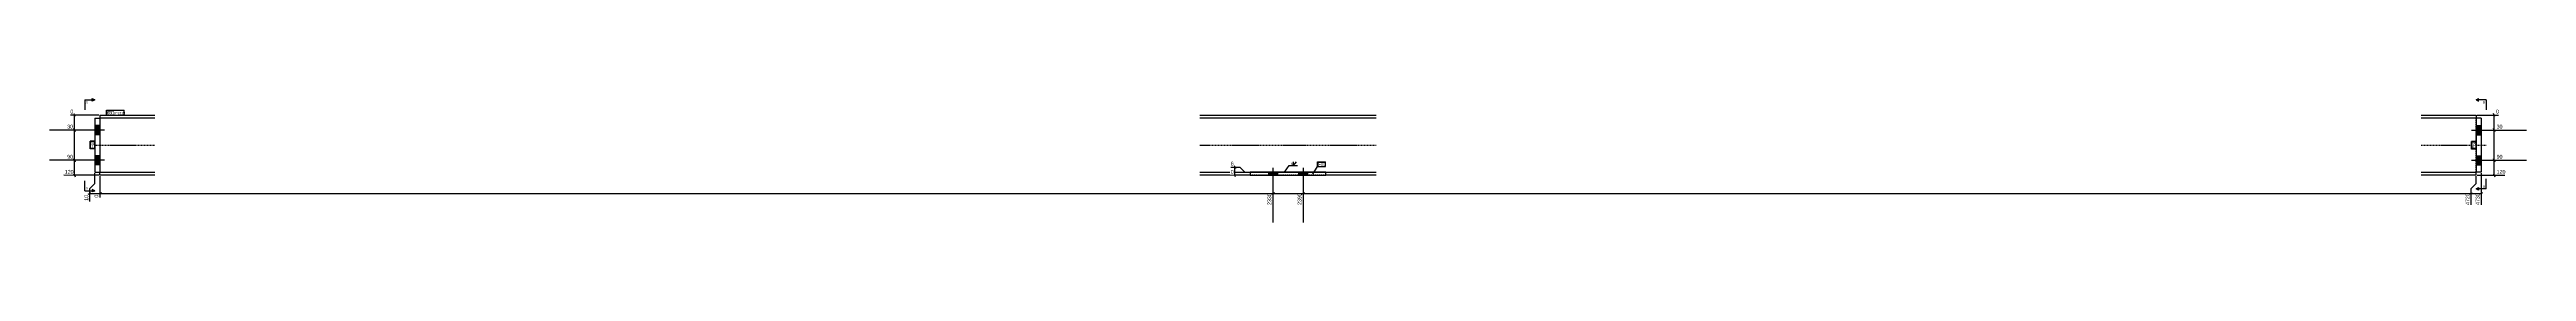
# Model space of a CAD drawing. Header units: millimetres. Extents: x -4 to 34414, y -30 to 896.
# Drawn here: x 8470 to 13390, y -30 to 217 of the extents above; entities that cross this region are included whole.
import ezdxf

# ---------------------------------------------------------------- set-up
doc = ezdxf.new("R2010")
doc.units = ezdxf.units.MM
doc.linetypes.add('DXK_LINE_DOT2', pattern=[3.9198, 1.9599, -1.9599])
doc.linetypes.add('DXK_LINE_DOT3', pattern=[5.9187, 2.979, -0.9799, 0.9799, -0.9799])
for name, color, linetype in [('MÅLSÆTNING', 7, 'Continuous'), ('STÅL', 7, 'Continuous'), ('TEKST', 7, 'Continuous')]:
    doc.layers.add(name, color=color, linetype=linetype)
doc.styles.add('Arial', font='ARIAL.TTF', dxfattribs={"height": 0.2})
doc.styles.add('Arial Narrow', font='ARIALN.TTF', dxfattribs={"height": 0.2})

msp = doc.modelspace()

# ---------------------------------------------------------------- hatches: boundary and pattern name
at = {"layer": 'STÅL', "linetype": 'Continuous'}
for points in [[(8570.1, 144.9), (8570.1, 162.9), (8560.1, 162.9), (8560.1, 144.9)], [(13290.1, 162.9), (13290.1, 144.9), (13300.1, 144.9), (13300.1, 162.9)], [(8570.1, 84.9), (8570.1, 102.9), (8560.1, 102.9), (8560.1, 84.9)], [(13290.1, 102.9), (13290.1, 84.9), (13300.1, 84.9), (13300.1, 102.9)], [(10909.1, 69.9), (10891.1, 69.9), (10891.1, 63.9), (10909.1, 63.9)], [(10969.1, 69.9), (10951.1, 69.9), (10951.1, 63.9), (10969.1, 63.9)]]:
    msp.add_hatch(color=96, dxfattribs=at).paths.add_polyline_path(points)

# ---------------------------------------------------------------- linework, layer by layer
at = {"layer": 'MÅLSÆTNING', "color": 7, "linetype": 'Continuous'}
for p, q in [((8558.1, 153.9), (8503.7, 153.9)), ((8558.1, 153.9), (8503.7, 153.9)), ((8568.1, 183.9), (8511.5, 183.9)), ((8521, 180.9), (8518.6, 186.9)), ((8518.6, 156.9), (8521, 150.9)), ((8521, 150.9), (8518.6, 156.9)), ((8519.8, 153.9), (8519.8, 183.9)), ((13292.1, 183.9), (13334.4, 183.9)), ((13292.1, 153.9), (13342.1, 153.9)), ((13292.1, 153.9), (13342.1, 153.9)), ((13327.3, 180.9), (13324.9, 186.9)), ((13324.9, 156.9), (13327.3, 150.9)), ((13327.3, 150.9), (13324.9, 156.9)), ((13326.1, 153.9), (13326.1, 183.9)), ((13326.1, 93.9), (13326.1, 153.9)), ((8568.1, 63.9), (8498.8, 63.9)), ((8558.1, 93.9), (8503.7, 93.9)), ((8521, 90.9), (8518.6, 96.9)), ((8518.6, 66.9), (8521, 60.9)), ((8519.8, 63.9), (8519.8, 93.9)), ((8560.1, 47.7), (8560.1, 67.9)), ((8570.1, 61.9), (8570.1, 19.4)), ((8570.1, 61.9), (8570.1, 19.4)), ((10816.4, 80.2), (10834.7, 80.2)), ((10853.1, 63.9), (10816.4, 63.9)), ((10823.5, 83.2), (10825.9, 77.2)), ((10825.9, 60.9), (10823.5, 66.9)), ((10824.7, 63.9), (10824.7, 80.2)), ((10834.7, 80.2), (10844.7, 70.2)), ((10844.7, 70.2), (10853.1, 70.2)), ((10900.1, 61.9), (10900.1, 4.8)), ((10900.1, 61.9), (10900.1, 4.8)), ((10960.1, 61.9), (10960.1, 4.8)), ((13290.1, 47.7), (13290.1, 61.9)), ((13292.1, 93.9), (13342.1, 93.9)), ((13292.1, 93.9), (13342.1, 93.9)), ((13292.1, 63.9), (13347, 63.9)), ((13300.1, 67.9), (13300.1, 4.8)), ((13324.9, 96.9), (13327.3, 90.9)), ((13327.3, 90.9), (13324.9, 96.9)), ((13324.9, 66.9), (13327.3, 60.9)), ((13326.1, 63.9), (13326.1, 93.9)), ((8547.1, 26.5), (8553.1, 28.9)), ((8550.1, 37.7), (8560.1, 47.7)), ((8550.1, 11.6), (8550.1, 37.7)), ((8550.1, 27.7), (8570.1, 27.7)), ((8573.1, 28.9), (8567.1, 26.5)), ((8573.1, 28.9), (8567.1, 26.5)), ((8570.1, 27.7), (10900.1, 27.7)), ((10903.1, 28.9), (10897.1, 26.5)), ((10897.1, 26.5), (10903.1, 28.9)), ((10900.1, 27.7), (10960.1, 27.7)), ((10957.1, 26.5), (10963.1, 28.9)), ((13277.1, 26.5), (13283.1, 28.9)), ((13280.1, 37.7), (13290.1, 47.7)), ((13280.1, 4.8), (13280.1, 37.7)), ((13280.1, 27.7), (13300.1, 27.7)), ((13303.1, 28.9), (13297.1, 26.5))]:
    msp.add_line(p, q, dxfattribs=at)
at = {"layer": 'STÅL', "color": 96, "linetype": 'Continuous'}
for p, q in [((8579.4, 153.9), (8470.1, 153.9)), ((8570.1, 162.9), (8560.1, 162.9)), ((13280.9, 153.9), (13390.1, 153.9)), ((13290.1, 162.9), (13300.1, 162.9)), ((8570.1, 144.9), (8560.1, 144.9)), ((8570.1, 102.9), (8560.1, 102.9)), ((13290.1, 144.9), (13300.1, 144.9)), ((13290.1, 102.9), (13300.1, 102.9)), ((8579.4, 93.9), (8470.1, 93.9)), ((8570.1, 84.9), (8560.1, 84.9)), ((10891.1, 69.9), (10891.1, 63.9)), ((10900.1, 79.1), (10900.1, -30.1)), ((10909.1, 69.9), (10909.1, 63.9)), ((10951.1, 69.9), (10951.1, 63.9)), ((10960.1, 79.1), (10960.1, -30.1)), ((10969.1, 69.9), (10969.1, 63.9)), ((13280.9, 93.9), (13390.1, 93.9)), ((13290.1, 84.9), (13300.1, 84.9))]:
    msp.add_line(p, q, dxfattribs=at)
at = {"layer": 'STÅL', "color": 2, "linetype": 'Continuous'}
for p, q in [((8560.1, 177.9), (8570.1, 177.9)), ((8560.1, 177.9), (8560.1, 69.9)), ((8570.1, 183.9), (8570.1, 177.9)), ((8570.1, 183.9), (8679.4, 183.9)), ((8570.1, 177.9), (8570.1, 69.9)), ((8679.4, 177.6), (8570.1, 177.6)), ((10755.1, 183.9), (11105.1, 183.9)), ((11105.1, 177.6), (10755.1, 177.6)), ((13180.9, 183.9), (13290.1, 183.9)), ((13290.1, 177.6), (13180.9, 177.6)), ((13290.1, 183.9), (13290.1, 177.9)), ((13300.1, 177.9), (13290.1, 177.9)), ((13290.1, 177.9), (13290.1, 69.9)), ((13300.1, 177.9), (13300.1, 69.9)), ((8560.1, 69.9), (8570.1, 69.9)), ((8570.1, 70.2), (8679.4, 70.2)), ((8570.1, 63.9), (8570.1, 69.9)), ((8679.4, 63.9), (8570.1, 63.9)), ((10755.1, 70.2), (11105.1, 70.2)), ((10855.1, 63.9), (10755.1, 63.9)), ((10855.1, 69.9), (10855.1, 63.9)), ((11005.1, 69.9), (10855.1, 69.9)), ((10855.1, 63.9), (11005.1, 63.9)), ((11005.1, 63.9), (11005.1, 69.9)), ((11105.1, 63.9), (11005.1, 63.9)), ((13180.9, 70.2), (13290.1, 70.2)), ((13290.1, 63.9), (13180.9, 63.9)), ((13290.1, 63.9), (13290.1, 69.9)), ((13300.1, 69.9), (13290.1, 69.9))]:
    msp.add_line(p, q, dxfattribs=at)
at = {"layer": 'STÅL', "color": 7, "linetype": 'DXK_LINE_DOT2'}
for p, q in [((8570.1, 177.9), (8570.1, 70.2)), ((13290.1, 70.7), (13290.1, 177.9)), ((8570.1, 69.9), (8570.1, 70.2)), ((11005.1, 63.9), (10855.1, 63.9)), ((13290.1, 70.7), (13290.1, 70.2)), ((13290.1, 69.9), (13290.1, 70.2))]:
    msp.add_line(p, q, dxfattribs=at)
at = {"layer": 'STÅL', "color": 7, "linetype": 'DXK_LINE_DOT3'}
for p, q in [((8550.1, 123.9), (8679.4, 123.9)), ((10755.1, 123.9), (11105.1, 123.9)), ((13180.9, 123.9), (13310.1, 123.9))]:
    msp.add_line(p, q, dxfattribs=at)

# ---------------------------------------------------------------- next in the draw order: wipeouts: each hides what was drawn before it
at = {"color": 0, "linetype": 'Continuous'}
for points in [[(8518, 185.5), (8518, 196.7), (8509.9, 196.7), (8509.9, 185.5)], [(13336, 185.5), (13336, 196.7), (13327.9, 196.7), (13327.9, 185.5)], [(8516.5, 95.5), (8516.5, 106.7), (8503.6, 106.7), (8503.6, 95.5)], [(13342.3, 95.5), (13342.3, 106.7), (13329.3, 106.7), (13329.3, 95.5)], [(10822.9, 81.8), (10822.9, 93), (10814.8, 93), (10814.8, 81.8)], [(8568.5, 25.9), (8557.3, 25.9), (8557.3, 17.8), (8568.5, 17.8)], [(10898.5, 25.9), (10887.3, 25.9), (10887.3, 3.2), (10898.5, 3.2)], [(10958.5, 25.9), (10947.3, 25.9), (10947.3, 3.2), (10958.5, 3.2)], [(13298.5, 25.9), (13287.3, 25.9), (13287.3, 3.2), (13298.5, 3.2)]]:
    msp.add_wipeout(points, dxfattribs=at).dxf.layer = 'MÅLSÆTNING'
at = {"color": 0}
for points in [[(13288.9, 130.4), (13281.9, 130.4), (13281.9, 117.2), (13288.9, 117.2)], [(11003.2, 82.7), (11003.2, 89.7), (10990, 89.7), (10990, 82.7)]]:
    msp.add_wipeout(points, dxfattribs=at).dxf.layer = 'TEKST'

# ---------------------------------------------------------------- next in the draw order: linework, layer by layer
at = {"layer": 'MÅLSÆTNING', "color": 7, "linetype": 'Continuous'}
for p, q in [((10960.1, 61.9), (10960.1, 4.8)), ((13290.1, 47.7), (13290.1, 61.9)), ((10963.1, 28.9), (10957.1, 26.5)), ((10960.1, 27.7), (13280.1, 27.7)), ((13277.1, 26.5), (13283.1, 28.9)), ((13280.1, 37.7), (13290.1, 47.7)), ((13280.1, 4.8), (13280.1, 37.7))]:
    msp.add_line(p, q, dxfattribs=at)

# ---------------------------------------------------------------- next in the draw order: texts
at = {"layer": 'MÅLSÆTNING', "color": 3, "linetype": 'Continuous', "style": 'Arial Narrow'}
for p in [(8511.5, 187.1), (13329.5, 187.1)]:
    msp.add_text('0', height=7.64, dxfattribs=at).set_placement(p)
for s, p in [('2330', (10896.9, 4.8)), ('2390', (10956.9, 4.8)), ('4730', (13296.9, 4.8))]:
    msp.add_text(s, height=7.64, rotation=90.0002, dxfattribs=at).set_placement(p)

# ---------------------------------------------------------------- next in the draw order: wipeouts: each hides what was drawn before it
at = {"color": 0, "linetype": 'Continuous'}
for points, layer in [([(8516.5, 65.5), (8516.5, 76.7), (8498.7, 76.7), (8498.7, 65.5)], 'MÅLSÆTNING'), ([(10822.9, 65.5), (10822.9, 76.7), (10814.8, 76.7), (10814.8, 65.5)], 'MÅLSÆTNING'), ([(13347.2, 65.5), (13347.2, 76.7), (13329.3, 76.7), (13329.3, 65.5)], 'MÅLSÆTNING'), ([(8548.5, 24.4), (8537.3, 24.4), (8537.3, 11.5), (8548.5, 11.5)], 'MÅLSÆTNING'), ([(8546.6, 207), (8546.6, 212), (8542.1, 212), (8542.1, 207)], 'TEKST')]:
    msp.add_wipeout(points, dxfattribs=at).dxf.layer = layer
at = {"color": 0}
for points in [[(13288.9, 130.4), (13281.9, 130.4), (13281.9, 117.2), (13288.9, 117.2)], [(11003.2, 82.7), (11003.2, 89.7), (10990, 89.7), (10990, 82.7)]]:
    msp.add_wipeout(points, dxfattribs=at).dxf.layer = 'TEKST'

# ---------------------------------------------------------------- next in the draw order: hatches: boundary and pattern name
at = {"layer": 'TEKST', "linetype": 'Continuous'}
msp.add_hatch(color=30, dxfattribs=at).paths.add_polyline_path([(8555.1, 212), (8555.1, 214.5), (8560.1, 214.5)])

# ---------------------------------------------------------------- next in the draw order: linework, layer by layer
at = {"layer": 'MÅLSÆTNING', "color": 7, "linetype": 'Continuous'}
for p, q in [((8519.8, 93.9), (8519.8, 153.9)), ((8558.1, 93.9), (8503.7, 93.9)), ((8518.6, 96.9), (8521, 90.9))]:
    msp.add_line(p, q, dxfattribs=at)
at = {"layer": 'TEKST', "color": 7, "linetype": 'Continuous'}
for p, q in [((8540.1, 214.5), (8540.1, 194.5)), ((8540.1, 214.5), (8560.1, 214.5)), ((13280.7, 116), (13280.7, 131.6)), ((13290.1, 131.6), (13280.7, 131.6)), ((13290.1, 116), (13280.7, 116)), ((13290.1, 116), (13290.1, 131.6)), ((10979.7, 66.5), (10988.8, 81.5)), ((10988.8, 90.9), (11004.4, 90.9)), ((10988.8, 81.5), (10988.8, 90.9)), ((10988.8, 81.5), (11004.4, 81.5)), ((11004.4, 81.5), (11004.4, 90.9))]:
    msp.add_line(p, q, dxfattribs=at)
at = {"layer": 'TEKST', "color": 30, "linetype": 'Continuous'}
for p, q in [((8555.1, 212), (8555.1, 217)), ((8555.1, 217), (8560.1, 214.5)), ((8560.1, 214.5), (8555.1, 212))]:
    msp.add_line(p, q, dxfattribs=at)

# ---------------------------------------------------------------- next in the draw order: texts
at = {"layer": 'MÅLSÆTNING', "color": 3, "linetype": 'Continuous', "style": 'Arial Narrow'}
for s, p in [('90', (8505.2, 97.1)), ('90', (13330.9, 97.1)), ('120', (8500.3, 67.1)), ('0', (10816.4, 67.1)), ('6', (10816.4, 83.4)), ('120', (13330.9, 67.1))]:
    msp.add_text(s, height=7.64, dxfattribs=at).set_placement(p)
for s, p in [('10', (8546.9, 13.1)), ('0', (8566.9, 19.4))]:
    msp.add_text(s, height=7.64, rotation=90.0002, dxfattribs=at).set_placement(p)
at = {"layer": 'TEKST', "color": 3, "linetype": 'Continuous', "style": 'Arial'}
msp.add_text('A', height=4.78, dxfattribs=at).set_placement((8542.1, 207))
at = {"layer": 'TEKST', "color": 3, "style": 'Arial Narrow'}
msp.add_text('F68', height=6.68, rotation=90.0002, dxfattribs=at).set_placement((13288.9, 117.2))
msp.add_text('F81', height=6.68, dxfattribs=at).set_placement((10990, 82.7))

# ---------------------------------------------------------------- next in the draw order: wipeouts: each hides what was drawn before it
at = {"color": 0, "linetype": 'Continuous'}
for points, layer in [([(13342.3, 155.5), (13342.3, 166.7), (13329.3, 166.7), (13329.3, 155.5)], 'MÅLSÆTNING'), ([(13278.5, 25.9), (13267.3, 25.9), (13267.3, 3.2), (13278.5, 3.2)], 'MÅLSÆTNING'), ([(13308.1, 207), (13308.1, 212), (13303.7, 212), (13303.7, 207)], 'TEKST')]:
    msp.add_wipeout(points, dxfattribs=at).dxf.layer = layer
at = {"color": 0}
msp.add_wipeout([(10939.3, 84.2), (10939.3, 90), (10935.5, 90), (10935.5, 84.2)], dxfattribs=at).dxf.layer = 'TEKST'

# ---------------------------------------------------------------- next in the draw order: hatches: boundary and pattern name
at = {"layer": 'TEKST', "linetype": 'Continuous'}
for color, points in [(30, [(13295.1, 214.5), (13295.1, 212), (13290.1, 214.5)]), (3, [(10926.8, 73.5), (10922.9, 70.2), (10924.8, 75)])]:
    msp.add_hatch(color=color, dxfattribs=at).paths.add_polyline_path(points)

# ---------------------------------------------------------------- next in the draw order: linework, layer by layer
at = {"layer": 'TEKST', "color": 30, "linetype": 'Continuous'}
for p, q in [((13290.1, 214.5), (13295.1, 217)), ((13290.1, 214.5), (13295.1, 212)), ((13295.1, 212), (13295.1, 217))]:
    msp.add_line(p, q, dxfattribs=at)
at = {"layer": 'TEKST', "color": 7, "linetype": 'Continuous'}
for q in [(13290.1, 214.5), (13310.1, 194.5)]:
    msp.add_line((13310.1, 214.5), q, dxfattribs=at)
at = {"layer": 'TEKST', "color": 3, "linetype": 'Continuous'}
for p, q in [((10922.9, 70.2), (10932.4, 83.6)), ((10932.4, 83.6), (10948.9, 83.6)), ((10941.1, 83.6), (10946.8, 90.8)), ((10941.1, 83.6), (10941.1, 90.8))]:
    msp.add_line(p, q, dxfattribs=at)

# ---------------------------------------------------------------- next in the draw order: texts
at = {"layer": 'MÅLSÆTNING', "color": 3, "linetype": 'Continuous', "style": 'Arial Narrow'}
msp.add_text('30', height=7.64, dxfattribs=at).set_placement((13330.9, 157.1))
msp.add_text('4720', height=7.64, rotation=90.0002, dxfattribs=at).set_placement((13276.9, 4.8))
at = {"layer": 'TEKST', "color": 3, "linetype": 'Continuous', "style": 'Arial'}
msp.add_text('B', height=4.78, dxfattribs=at).set_placement((13303.7, 207))
at = {"layer": 'TEKST', "color": 3, "style": 'Arial Narrow'}
msp.add_text('6', height=4.77, dxfattribs=at).set_placement((10935.9, 84.6))

# ---------------------------------------------------------------- next in the draw order: wipeouts: each hides what was drawn before it
at = {"color": 0, "linetype": 'Continuous'}
for points, layer in [([(8516.5, 155.5), (8516.5, 166.7), (8503.6, 166.7), (8503.6, 155.5)], 'MÅLSÆTNING'), ([(8546.6, 35.7), (8546.6, 40.7), (8542.1, 40.7), (8542.1, 35.7)], 'TEKST'), ([(13308.1, 39.5), (13308.1, 44.5), (13303.7, 44.5), (13303.7, 39.5)], 'TEKST')]:
    msp.add_wipeout(points, dxfattribs=at).dxf.layer = layer
at = {"color": 0}
for points in [[(8597, 185.3), (8597, 192.3), (8584.2, 192.3), (8584.2, 185.3)], [(8558.7, 130.9), (8551.7, 130.9), (8551.7, 117.7), (8558.7, 117.7)]]:
    msp.add_wipeout(points, dxfattribs=at).dxf.layer = 'TEKST'

# ---------------------------------------------------------------- next in the draw order: hatches: boundary and pattern name
at = {"layer": 'TEKST', "linetype": 'Continuous'}
for points in [[(8555.1, 33.2), (8555.1, 35.7), (8560.1, 33.2)], [(13295.1, 39.5), (13295.1, 37), (13290.1, 37)]]:
    msp.add_hatch(color=30, dxfattribs=at).paths.add_polyline_path(points)

# ---------------------------------------------------------------- next in the draw order: linework, layer by layer
at = {"layer": 'TEKST', "color": 7, "linetype": 'Continuous'}
for p, q in [((8540.1, 33.2), (8540.1, 53.2)), ((13310.1, 37), (13310.1, 57)), ((8540.1, 33.2), (8560.1, 33.2)), ((13310.1, 37), (13290.1, 37))]:
    msp.add_line(p, q, dxfattribs=at)
at = {"layer": 'TEKST', "color": 30, "linetype": 'Continuous'}
for p, q in [((8560.1, 33.2), (8555.1, 35.7)), ((8555.1, 35.7), (8555.1, 30.7)), ((8560.1, 33.2), (8555.1, 30.7)), ((13290.1, 37), (13295.1, 39.5)), ((13295.1, 34.5), (13290.1, 37)), ((13295.1, 39.5), (13295.1, 34.5))]:
    msp.add_line(p, q, dxfattribs=at)

# ---------------------------------------------------------------- next in the draw order: texts
at = {"layer": 'MÅLSÆTNING', "color": 3, "linetype": 'Continuous', "style": 'Arial Narrow'}
msp.add_text('30', height=7.64, dxfattribs=at).set_placement((8505.2, 157.1))
at = {"layer": 'TEKST', "color": 3, "linetype": 'Continuous', "style": 'Arial'}
for s, p in [('A', (8542.1, 35.7)), ('B', (13303.7, 39.5))]:
    msp.add_text(s, height=4.78, dxfattribs=at).set_placement(p)

# ---------------------------------------------------------------- next in the draw order: wipeouts: each hides what was drawn before it
at = {"color": 0}
for points in [[(8597, 185.3), (8597, 192.3), (8584.2, 192.3), (8584.2, 185.3)], [(8558.7, 130.9), (8551.7, 130.9), (8551.7, 117.7), (8558.7, 117.7)]]:
    msp.add_wipeout(points, dxfattribs=at).dxf.layer = 'TEKST'

# ---------------------------------------------------------------- next in the draw order: linework, layer by layer
at = {"layer": 'TEKST', "color": 7, "linetype": 'Continuous'}
for p, q in [((8550.5, 116.5), (8550.5, 132.1)), ((8559.9, 132.1), (8550.5, 132.1)), ((8559.9, 116.5), (8550.5, 116.5)), ((8559.9, 116.5), (8559.9, 132.1))]:
    msp.add_line(p, q, dxfattribs=at)

# ---------------------------------------------------------------- next in the draw order: texts
at = {"layer": 'TEKST', "color": 3, "style": 'Arial Narrow'}
msp.add_text('F68', height=6.68, rotation=90.0002, dxfattribs=at).set_placement((8558.7, 117.7))

# ---------------------------------------------------------------- next in the draw order: wipeouts: each hides what was drawn before it
at = {"color": 0}
msp.add_wipeout([(8617, 185.3), (8617, 190.3), (8599.1, 190.3), (8599.1, 185.3)], dxfattribs=at).dxf.layer = 'TEKST'

# ---------------------------------------------------------------- next in the draw order: wipeouts: each hides what was drawn before it
msp.add_wipeout([(8617, 185.3), (8617, 190.3), (8599.1, 190.3), (8599.1, 185.3)], dxfattribs=at).dxf.layer = 'TEKST'

# ---------------------------------------------------------------- next in the draw order: linework, layer by layer
at = {"layer": 'TEKST', "color": 7, "linetype": 'Continuous'}
for p, q in [((8583, 193.5), (8618.2, 193.5)), ((8583, 184.1), (8583, 193.5)), ((8583, 184.1), (8618.2, 184.1)), ((8618.2, 184.1), (8618.2, 193.5))]:
    msp.add_line(p, q, dxfattribs=at)

# ---------------------------------------------------------------- next in the draw order: texts
at = {"layer": 'TEKST', "color": 3, "style": 'Arial Narrow'}
for s, height, p in [('d31', 6.68, (8584.2, 185.3)), ('IPE120', 4.77, (8599.1, 185.3))]:
    msp.add_text(s, height=height, dxfattribs=at).set_placement(p)

doc.saveas('drawing.dxf')
